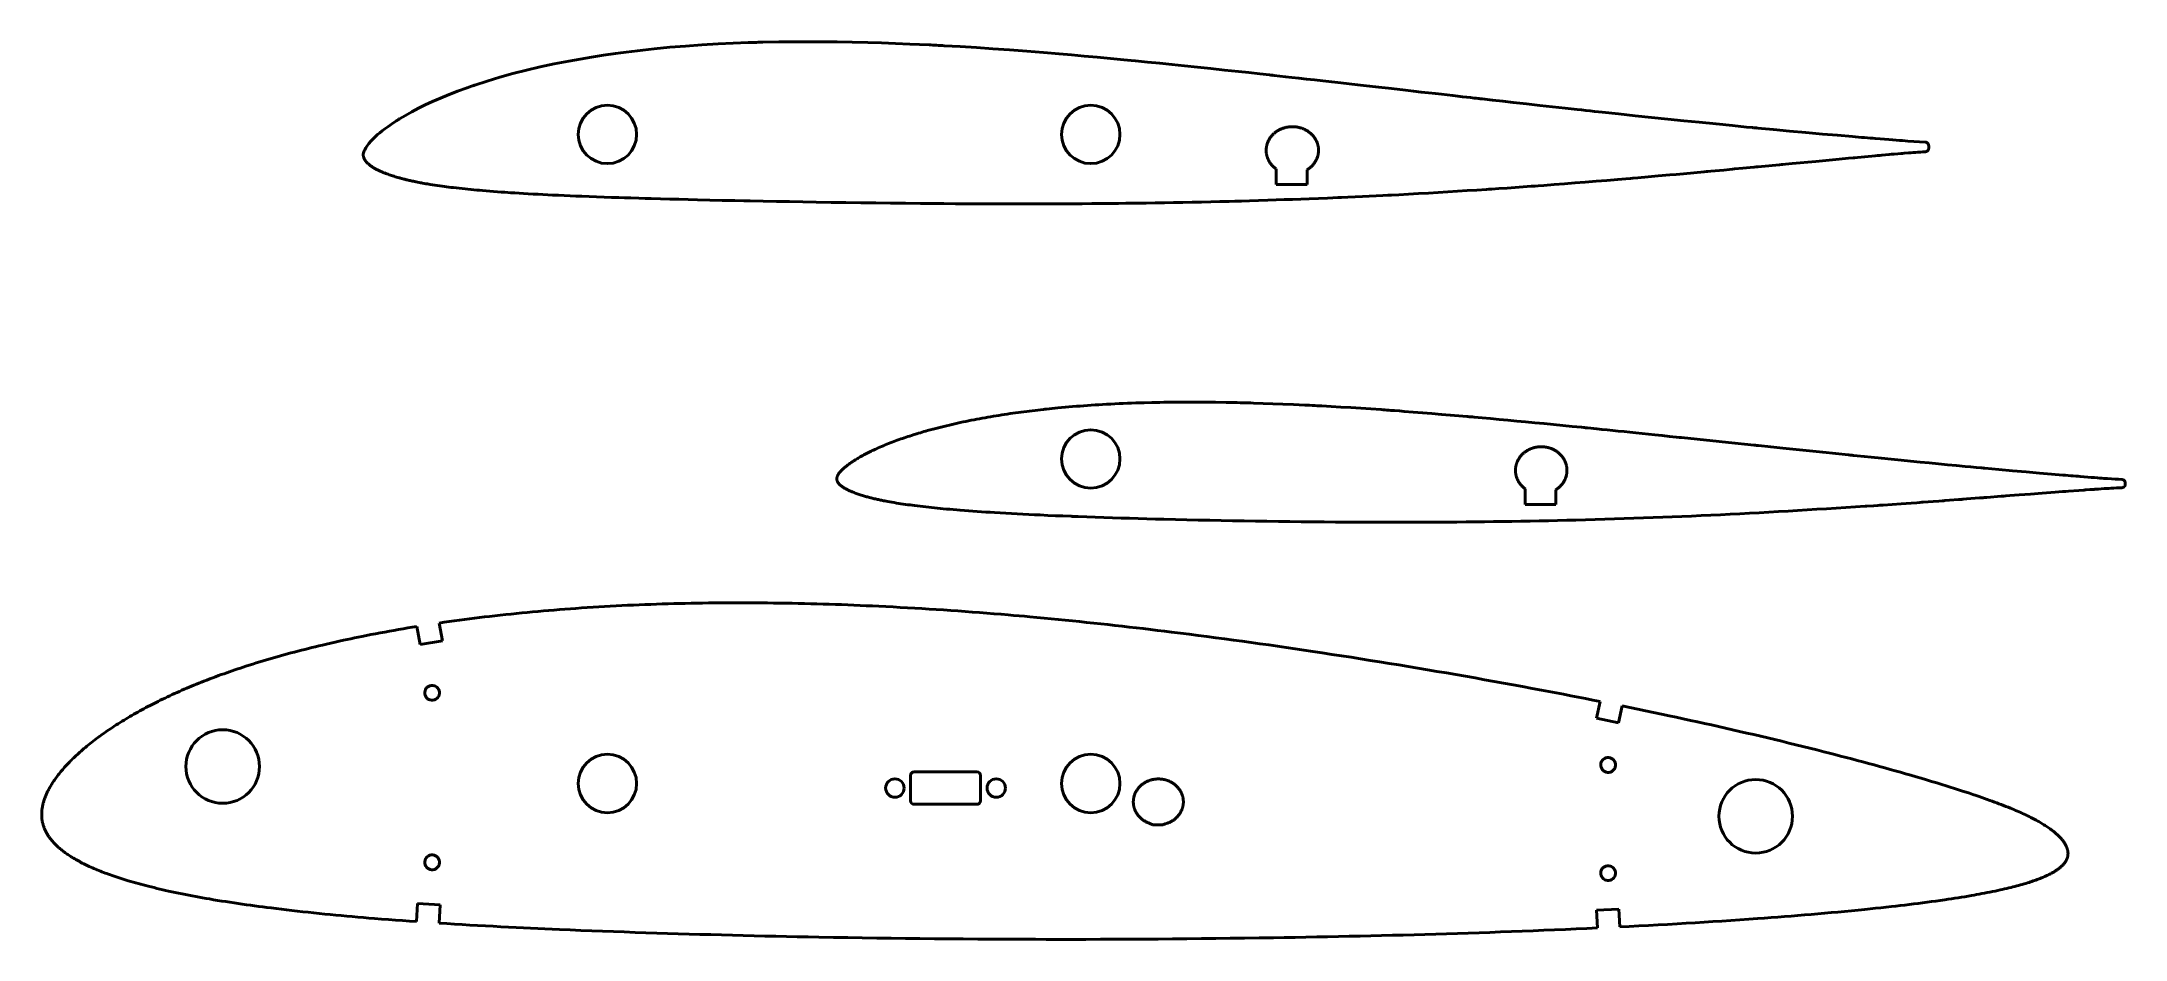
# Model space of a CAD drawing. Header units: millimetres. Extents: x -74 to 504, y 42 to 291.
import ezdxf

# ---------------------------------------------------------------- set-up
doc = ezdxf.new("R2010")
doc.units = ezdxf.units.MM
doc.layers.add('Geometries', color=7, linetype='Continuous')

msp = doc.modelspace()

# ---------------------------------------------------------------- linework, layer by layer
at = {"layer": 'Geometries', "linetype": 'Continuous', "lineweight": 40}
for p, q in [((449.31, 262.14), (449.31, 261.79)), ((449.31, 261.79), (449.31, 261.44)), ((268.38, 251.34), (268.39, 255.7)), ((276.98, 255.42), (276.98, 251.34)), ((276.98, 251.34), (268.38, 251.34)), ((503.83, 168.56), (503.83, 168.42)), ((503.83, 168.42), (503.83, 168.27)), ((337.44, 166.96), (337.43, 162.59)), ((337.43, 162.59), (345.92, 162.59)), ((345.92, 162.59), (345.93, 166.69)), ((431.69, 162.16), (432.14, 162.13)), ((30.21, 128.79), (31.14, 123.79)), ((37.29, 124.79), (36.4, 129.75)), ((31.14, 123.79), (37.29, 124.79)), ((357.23, 103.34), (358.2, 107.99)), ((364.31, 106.76), (363.28, 102.07)), ((363.28, 102.07), (357.23, 103.34)), ((167.06, 80.48), (167.06, 87.48)), ((168.06, 88.48), (185.46, 88.48)), ((186.46, 87.48), (186.46, 80.48)), ((168.06, 79.48), (185.46, 79.48)), ((236.97, 73.76), (234.24, 73.76)), ((30.37, 51.93), (30.04, 46.94)), ((36.63, 51.6), (30.37, 51.93)), ((36.36, 46.52), (36.63, 51.6)), ((363.37, 50.42), (357.24, 50.08)), ((357.24, 50.08), (357.52, 45.18)), ((363.65, 45.48), (363.37, 50.42))]:
    msp.add_line(p, q, dxfattribs=at)
at = {"layer": 'Geometries', "linetype": 'Continuous', "lineweight": 40, "flags": 128}
for points in [[(15.32, 259.52), (15.33, 259.78), (15.4, 260.1), (15.51, 260.46), (15.62, 260.74), (15.72, 260.97), (15.81, 261.17), (15.91, 261.36), (16.03, 261.57), (16.21, 261.85), (16.41, 262.12), (16.65, 262.43), (16.88, 262.72), (16.97, 262.83), (17.05, 262.93), (17.12, 263.01), (17.19, 263.1), (17.25, 263.17), (17.31, 263.24), (17.69, 263.66), (18.15, 264.12), (18.68, 264.63), (19.29, 265.18), (19.93, 265.73), (20.58, 266.25), (21.27, 266.77), (22.37, 267.57), (23.5, 268.34), (24.52, 269.02), (24.64, 269.09), (24.76, 269.17), (24.87, 269.24), (24.99, 269.32), (25.11, 269.39), (25.23, 269.46), (25.35, 269.54), (27.03, 270.54), (28.81, 271.54), (30.68, 272.52), (31.59, 272.97), (32.53, 273.43), (33.49, 273.88), (34.49, 274.34), (35.61, 274.84), (38.47, 276.04), (41.42, 277.2), (44.1, 278.18), (45.3, 278.6), (45.41, 278.64), (45.53, 278.68), (45.65, 278.72), (45.77, 278.76), (45.89, 278.81), (46.01, 278.85), (46.13, 278.89), (46.25, 278.93), (49.68, 280.04), (53.21, 281.1), (56.83, 282.1), (60.55, 283.06), (64.36, 283.96), (68.27, 284.8), (72.28, 285.59), (75.43, 286.16), (78.63, 286.71), (81.89, 287.21), (85.21, 287.69), (86.72, 287.9), (88.24, 288.09), (89.77, 288.28), (91.31, 288.47), (92.87, 288.65), (94.43, 288.82), (96.01, 288.98), (100.31, 289.4), (104.7, 289.76), (109.18, 290.08), (113.74, 290.35), (117.83, 290.54), (121.99, 290.7), (122.45, 290.72), (122.91, 290.73), (123.37, 290.75), (123.84, 290.76), (124.3, 290.78), (124.77, 290.79), (125.38, 290.81), (126.08, 290.82), (130.54, 290.91), (134.46, 290.96), (138.45, 290.97), (142.52, 290.96), (146.67, 290.91), (150.88, 290.84), (155.18, 290.74), (159.01, 290.62), (162.91, 290.48), (166.86, 290.32), (172.17, 290.07), (172.69, 290.05), (173.22, 290.02), (173.75, 289.99), (174.28, 289.97), (174.81, 289.94), (175.34, 289.91), (175.87, 289.88), (176.41, 289.85), (180.81, 289.6), (185.29, 289.32), (189.87, 289.01), (194.53, 288.68), (199.29, 288.32), (203.87, 287.96), (208.22, 287.59), (211.66, 287.3), (215.17, 286.99), (218.76, 286.66), (222.44, 286.32), (223.37, 286.23), (224.31, 286.14), (225.26, 286.05), (226.21, 285.96), (227.16, 285.87), (228.21, 285.77), (229.39, 285.65), (232.7, 285.33), (236.12, 284.98), (239.51, 284.64), (243, 284.28), (246.59, 283.91), (250.28, 283.52), (254.06, 283.11), (257.95, 282.7), (260.88, 282.38), (263.86, 282.05), (266.53, 281.76), (266.96, 281.71), (267.23, 281.68), (267.45, 281.65), (267.67, 281.63), (267.89, 281.61), (269.42, 281.44), (271.03, 281.26), (272.72, 281.07), (274.73, 280.84), (276.85, 280.61), (279.06, 280.36), (281.38, 280.1), (283.8, 279.82), (286.31, 279.54), (288.61, 279.28), (290.99, 279.01), (293.44, 278.73), (294.29, 278.64), (295.14, 278.54), (296, 278.44), (296.87, 278.34), (297.75, 278.24), (298.64, 278.14), (299.53, 278.04), (301.97, 277.76), (304.3, 277.5), (306.52, 277.24), (308.64, 277), (310.65, 276.78), (312.55, 276.56), (314.25, 276.37), (315.85, 276.18), (317.36, 276.01), (318.77, 275.85), (320.09, 275.7), (321.23, 275.57), (322.3, 275.45), (323.27, 275.34), (323.88, 275.28), (324.44, 275.21), (324.56, 275.2), (324.68, 275.18), (324.8, 275.17), (324.92, 275.16), (325.03, 275.14), (325.21, 275.12), (325.52, 275.09), (328.43, 274.76), (331.29, 274.44), (334.09, 274.13), (337.84, 273.71), (341.49, 273.31), (345.04, 272.91), (348.51, 272.53), (351.88, 272.16), (353.09, 272.03), (354.29, 271.9), (355.48, 271.77), (356.65, 271.65), (357.78, 271.52), (358.75, 271.42), (363.32, 270.93), (367.96, 270.44), (372.51, 269.96), (376.99, 269.49), (381.39, 269.04), (385.7, 268.6), (390.36, 268.14), (394.92, 267.69), (398.85, 267.3), (400.55, 267.14), (400.78, 267.12), (401, 267.1), (401.22, 267.08), (401.44, 267.05), (401.66, 267.03), (401.89, 267.01), (406.26, 266.6), (410.71, 266.19), (415.25, 265.77), (419.87, 265.36), (424, 265), (428.19, 264.65), (429.02, 264.57), (429.85, 264.5), (430.69, 264.43), (431.53, 264.36), (432.37, 264.29), (433.11, 264.23), (433.81, 264.17), (434.5, 264.12), (435.83, 264.01), (437.08, 263.9), (438.25, 263.81), (439.34, 263.72), (440.34, 263.65), (441.25, 263.58), (442.07, 263.52), (442.82, 263.46), (443.53, 263.41), (445.19, 263.3), (446.79, 263.21), (448.33, 263.13)], [(268.39, 255.7), (268.27, 255.78), (268.15, 255.87), (268.03, 255.97), (267.92, 256.06), (267.8, 256.16), (267.69, 256.26), (267.58, 256.36), (267.48, 256.47), (267.37, 256.58), (267.27, 256.69), (267.16, 256.81), (267.06, 256.93), (266.99, 257.02), (266.91, 257.12), (266.84, 257.22), (266.77, 257.32), (266.7, 257.42), (266.63, 257.52), (266.56, 257.62), (266.5, 257.73), (266.44, 257.83), (266.38, 257.94), (266.32, 258.05), (266.27, 258.16), (266.21, 258.27), (266.16, 258.39), (266.11, 258.51), (266.06, 258.63), (266.01, 258.75), (265.97, 258.87), (265.93, 258.98), (265.89, 259.09), (265.86, 259.2), (265.83, 259.32), (265.8, 259.43), (265.78, 259.54), (265.75, 259.66), (265.73, 259.77), (265.71, 259.89), (265.69, 260), (265.68, 260.12), (265.66, 260.23), (265.65, 260.36), (265.64, 260.48), (265.64, 260.6), (265.63, 260.73), (265.63, 260.85), (265.64, 260.97), (265.64, 261.14), (265.65, 261.3), (265.67, 261.47), (265.69, 261.63), (265.71, 261.79), (265.74, 261.96), (265.78, 262.12), (265.81, 262.28), (265.85, 262.41), (265.89, 262.55), (265.93, 262.68), (265.97, 262.81), (266.02, 262.94), (266.08, 263.09), (266.15, 263.25), (266.21, 263.4), (266.29, 263.55), (266.36, 263.69), (266.44, 263.84), (266.53, 263.98), (266.62, 264.12), (266.69, 264.24), (266.77, 264.35), (266.85, 264.46), (266.94, 264.57), (267.02, 264.68), (267.11, 264.79), (267.2, 264.9), (267.3, 265), (267.39, 265.1), (267.49, 265.2), (267.61, 265.33), (267.74, 265.45), (267.87, 265.56), (268.01, 265.68), (268.12, 265.77), (268.24, 265.86), (268.36, 265.95), (268.48, 266.03), (268.6, 266.11), (268.73, 266.2), (268.87, 266.28), (269, 266.36), (269.14, 266.44), (269.28, 266.52), (269.43, 266.59), (269.57, 266.66), (269.72, 266.72), (269.87, 266.79), (270.02, 266.85), (270.17, 266.91), (270.33, 266.96), (270.48, 267.01), (270.64, 267.06), (270.8, 267.11), (270.96, 267.15), (271.12, 267.19), (271.28, 267.22), (271.44, 267.25), (271.6, 267.28), (271.74, 267.3), (271.88, 267.32), (272.02, 267.34), (272.17, 267.35), (272.31, 267.37), (272.45, 267.37), (272.6, 267.38), (272.74, 267.39), (272.89, 267.39), (273.04, 267.39), (273.18, 267.38), (273.33, 267.38), (273.47, 267.37), (273.62, 267.36), (273.76, 267.34), (273.91, 267.32), (274.05, 267.31), (274.2, 267.28), (274.35, 267.26), (274.5, 267.23), (274.65, 267.2), (274.8, 267.16), (274.95, 267.12), (275.1, 267.08), (275.25, 267.04), (275.41, 266.99), (275.57, 266.93), (275.73, 266.87), (275.88, 266.81), (276.03, 266.75), (276.18, 266.68), (276.33, 266.61), (276.48, 266.54), (276.63, 266.46), (276.77, 266.38), (276.92, 266.3), (277.07, 266.21), (277.22, 266.11), (277.37, 266.01), (277.51, 265.9), (277.64, 265.81), (277.76, 265.71), (277.88, 265.61), (278, 265.51), (278.11, 265.4), (278.23, 265.3), (278.34, 265.19), (278.44, 265.07), (278.55, 264.96), (278.65, 264.84), (278.75, 264.72), (278.85, 264.6), (278.95, 264.47), (279.05, 264.33), (279.15, 264.19), (279.24, 264.04), (279.3, 263.94), (279.36, 263.83), (279.42, 263.72), (279.48, 263.61), (279.54, 263.5), (279.59, 263.39), (279.64, 263.28), (279.69, 263.16), (279.74, 263.05), (279.79, 262.93), (279.83, 262.81), (279.87, 262.69), (279.91, 262.57), (279.94, 262.44), (279.98, 262.31), (280.01, 262.19), (280.04, 262.06), (280.06, 261.93), (280.09, 261.79), (280.11, 261.66), (280.12, 261.52), (280.14, 261.39), (280.15, 261.25), (280.16, 261.12), (280.16, 260.98), (280.16, 260.85), (280.16, 260.71), (280.16, 260.57), (280.15, 260.45), (280.14, 260.34), (280.13, 260.22), (280.12, 260.1), (280.1, 259.98), (280.08, 259.86), (280.05, 259.7), (280.02, 259.54), (279.98, 259.38), (279.94, 259.22), (279.89, 259.07), (279.84, 258.91), (279.78, 258.76), (279.72, 258.6), (279.67, 258.48), (279.62, 258.35), (279.56, 258.23), (279.5, 258.1), (279.43, 257.98), (279.35, 257.83), (279.26, 257.69), (279.17, 257.55), (279.08, 257.4), (278.98, 257.27), (278.88, 257.13), (278.78, 257), (278.67, 256.87), (278.58, 256.76), (278.49, 256.66), (278.39, 256.55), (278.29, 256.45), (278.19, 256.35), (278.08, 256.25), (277.97, 256.15), (277.85, 256.05), (277.73, 255.95), (277.61, 255.86), (277.49, 255.77), (277.37, 255.68), (277.24, 255.59), (277.11, 255.51), (276.98, 255.42)], [(448.35, 260.44), (447.68, 260.41), (447.02, 260.37), (446.35, 260.32), (445.68, 260.28), (445.02, 260.23), (444.35, 260.18), (443.69, 260.13), (442.54, 260.03), (442.01, 259.99), (441.57, 259.95), (440.78, 259.88), (439.77, 259.79), (439.32, 259.76), (439.04, 259.73), (438.33, 259.67), (437.31, 259.57), (436.28, 259.48), (435.78, 259.44), (435.14, 259.38), (434.44, 259.31), (431.61, 259.05), (429.59, 258.86), (428.8, 258.79), (428.45, 258.76), (427.04, 258.63), (424.51, 258.39), (417.99, 257.78), (411.46, 257.17), (409.66, 257), (408.87, 256.92), (408.52, 256.89), (408, 256.84), (402.95, 256.36), (402.06, 256.28), (401.53, 256.23), (400.91, 256.17), (399.79, 256.06), (397.81, 255.88), (395.52, 255.66), (394.95, 255.61), (394.13, 255.53), (392.54, 255.38), (388.94, 255.05), (388.07, 254.97), (387.72, 254.93), (387.1, 254.88), (384.23, 254.61), (381.36, 254.35), (379.31, 254.17), (377.53, 254.01), (374.36, 253.73), (371.53, 253.48), (368.7, 253.23), (367.3, 253.11), (366.61, 253.05), (365.36, 252.95), (363.13, 252.76), (360.12, 252.5), (357.11, 252.26), (354.1, 252.01), (351.23, 251.78), (348.35, 251.56), (345.48, 251.34), (342.6, 251.12), (341.02, 251), (340.19, 250.94), (339.09, 250.86), (336.87, 250.7), (334.64, 250.54), (332.41, 250.38), (330.18, 250.23), (328.22, 250.1), (327.36, 250.04), (326.75, 250), (324.06, 249.82), (321.37, 249.65), (318.68, 249.48), (315.98, 249.31), (313.29, 249.15), (310.6, 248.99), (307.86, 248.84), (305.13, 248.69), (302.39, 248.54), (300.37, 248.44), (299.41, 248.39), (298.02, 248.32), (296.12, 248.22), (294.23, 248.13), (292.34, 248.04), (290.31, 247.95), (288.29, 247.85), (286.51, 247.78), (285.5, 247.73), (284.08, 247.67), (282.66, 247.61), (280.13, 247.51), (277.59, 247.41), (275.29, 247.32), (272.98, 247.24), (270.67, 247.16), (268.37, 247.08), (266.06, 247), (263.53, 246.92), (260.99, 246.85), (258.76, 246.78), (257.83, 246.76), (256.97, 246.73), (255.42, 246.69), (252.84, 246.62), (250.26, 246.56), (247.67, 246.5), (245.09, 246.45), (242.51, 246.39), (239.97, 246.35), (237.43, 246.3), (234.89, 246.26), (232.36, 246.22), (230.92, 246.2), (230.22, 246.19), (228.97, 246.17), (226.73, 246.14), (224.74, 246.12), (222.75, 246.1), (220.05, 246.07), (217.35, 246.05), (214.65, 246.03), (211.96, 246.02), (209.26, 246), (206.56, 245.99), (203.62, 245.98), (200.67, 245.98), (197.73, 245.98), (194.79, 245.98), (191.85, 245.99), (188.9, 245.99), (185.96, 246), (182.72, 246.02), (179.48, 246.04), (176.25, 246.06), (173.01, 246.08), (169.77, 246.11), (165.64, 246.15), (161.52, 246.2), (157.39, 246.24), (153.26, 246.3), (149.13, 246.35), (145, 246.41), (140.87, 246.48), (137.2, 246.54), (133.53, 246.6), (129.86, 246.66), (126.19, 246.73), (122.57, 246.8), (121.81, 246.82), (121.46, 246.83), (120.84, 246.84), (118.3, 246.89), (114.87, 246.96), (111.44, 247.04), (108, 247.12), (105.43, 247.18), (102.85, 247.25), (100.28, 247.31), (97.7, 247.38), (95.17, 247.45), (94.82, 247.46), (94.46, 247.47), (93.48, 247.5), (91.72, 247.55), (89.49, 247.62), (88.51, 247.65), (88.08, 247.66), (87.77, 247.67), (86.2, 247.72), (84.14, 247.79), (82.08, 247.86), (80.02, 247.94), (77.96, 248.01), (75.9, 248.09), (74.29, 248.16), (72.67, 248.22), (71.05, 248.29), (69.44, 248.37), (67.82, 248.44), (66.47, 248.51), (65.12, 248.57), (63.78, 248.64), (62.43, 248.72), (61.08, 248.79), (59.73, 248.87), (58.55, 248.94), (57.36, 249.02), (56.18, 249.09), (55.4, 249.15), (54.62, 249.2), (53.93, 249.25), (53.76, 249.26), (53.65, 249.27), (53.53, 249.28), (52.5, 249.35), (51.47, 249.43), (50.44, 249.51), (49.42, 249.59), (48.39, 249.68), (47.58, 249.75), (46.78, 249.82), (45.97, 249.9), (45.17, 249.98), (44.36, 250.06), (43.56, 250.14), (42.75, 250.22), (41.95, 250.31), (41.14, 250.4), (40.34, 250.5), (39.71, 250.57), (39.07, 250.65), (38.44, 250.73), (37.81, 250.81), (37.18, 250.9), (36.51, 250.99), (35.85, 251.09), (35.18, 251.19), (34.51, 251.29), (33.84, 251.4), (33.18, 251.5), (32.69, 251.59), (32.19, 251.67), (31.76, 251.75), (31.66, 251.77), (31.59, 251.78), (31.51, 251.8), (31.17, 251.86), (30.83, 251.93), (30.39, 252.01), (29.95, 252.1), (29.84, 252.12), (29.74, 252.15), (29.55, 252.18), (29.21, 252.25), (28.91, 252.32), (28.61, 252.38), (28.37, 252.44), (28.26, 252.46), (28.25, 252.46), (28.25, 252.46), (28.24, 252.47), (28.23, 252.47), (28.23, 252.47), (28.22, 252.47), (28.22, 252.47), (28.05, 252.51), (27.75, 252.58), (27.48, 252.64), (27.21, 252.7), (26.83, 252.8), (26.67, 252.84), (26.59, 252.86), (26.59, 252.86), (26.58, 252.86), (26.58, 252.86), (26.57, 252.86), (26.57, 252.87), (26.57, 252.87), (26.56, 252.87), (26.3, 252.94), (26.06, 253), (25.82, 253.06), (25.78, 253.08), (25.77, 253.08), (25.75, 253.08), (25.73, 253.09), (25.71, 253.09), (25.58, 253.13), (25.35, 253.2), (24.93, 253.31), (24.56, 253.42), (24.19, 253.53), (23.86, 253.63), (23.52, 253.74), (23.19, 253.85), (22.85, 253.96), (22.52, 254.07), (22.2, 254.19), (21.88, 254.31), (21.55, 254.43), (21.23, 254.55), (21, 254.64), (20.77, 254.73), (20.54, 254.83), (20.31, 254.92), (20.19, 254.97), (20.13, 255), (20.12, 255), (20.11, 255.01), (20.1, 255.01), (20.1, 255.01), (20.01, 255.05), (19.86, 255.12), (19.65, 255.22), (19.44, 255.32), (19.24, 255.43), (19.04, 255.54), (18.83, 255.65), (18.63, 255.76), (18.58, 255.78), (18.58, 255.79), (18.57, 255.79), (18.55, 255.8), (18.54, 255.81), (18.53, 255.81), (18.52, 255.82), (18.39, 255.9), (18.27, 255.96), (18.15, 256.03), (18.04, 256.1), (17.93, 256.17), (17.87, 256.21), (17.86, 256.21), (17.85, 256.22), (17.84, 256.23), (17.84, 256.23), (17.83, 256.23), (17.79, 256.26), (17.66, 256.34), (17.54, 256.43), (17.41, 256.53), (17.28, 256.62), (17.16, 256.72), (17.15, 256.73), (17.14, 256.73), (17.14, 256.74), (17.13, 256.74), (17.12, 256.75), (17.12, 256.76), (17.11, 256.76), (17.03, 256.83), (16.84, 256.99), (16.84, 257), (16.83, 257), (16.82, 257.01), (16.81, 257.02), (16.8, 257.03), (16.79, 257.04), (16.78, 257.05), (16.77, 257.06), (16.69, 257.12), (16.57, 257.23), (16.47, 257.32), (16.38, 257.41), (16.29, 257.49), (16.21, 257.58), (16.2, 257.6), (16.19, 257.61), (16.18, 257.61), (16.18, 257.62), (16.17, 257.63), (16.16, 257.63), (16.16, 257.64), (16.13, 257.68), (16.07, 257.74), (16.02, 257.81), (15.96, 257.87), (15.91, 257.94), (15.86, 258.01), (15.82, 258.09), (15.77, 258.16), (15.73, 258.23), (15.69, 258.31), (15.65, 258.39), (15.6, 258.5), (15.55, 258.6), (15.51, 258.71), (15.47, 258.8), (15.44, 258.88), (15.42, 258.96), (15.39, 259.05), (15.38, 259.09), (15.38, 259.1), (15.37, 259.11), (15.37, 259.13), (15.37, 259.14), (15.36, 259.16), (15.35, 259.22), (15.34, 259.29), (15.33, 259.37), (15.32, 259.44), (15.32, 259.52)], [(449.31, 262.14), (449.3, 262.21), (449.3, 262.29), (449.28, 262.37), (449.26, 262.44), (449.23, 262.51), (449.2, 262.58), (449.16, 262.65), (449.12, 262.71), (449.07, 262.77), (449.02, 262.83), (448.96, 262.88), (448.9, 262.93), (448.84, 262.97), (448.77, 263.01), (448.7, 263.05), (448.63, 263.07), (448.56, 263.1), (448.48, 263.12), (448.41, 263.13), (448.33, 263.13)], [(448.35, 260.44), (448.42, 260.45), (448.5, 260.46), (448.57, 260.48), (448.65, 260.5), (448.72, 260.53), (448.79, 260.57), (448.85, 260.61), (448.92, 260.65), (448.97, 260.7), (449.03, 260.75), (449.08, 260.81), (449.13, 260.87), (449.17, 260.93), (449.21, 261), (449.24, 261.07), (449.27, 261.14), (449.29, 261.22), (449.3, 261.29), (449.31, 261.37), (449.31, 261.44)], [(231.78, 190.84), (230.63, 190.81), (229.47, 190.77), (228.32, 190.73), (227.17, 190.69), (226.02, 190.64), (224.87, 190.59), (223.71, 190.53), (222.56, 190.48), (221.41, 190.41), (220.26, 190.35), (219.23, 190.29), (218.19, 190.22), (217.16, 190.15), (216.12, 190.08), (215.09, 190.01), (214.05, 189.93), (213.02, 189.85), (211.98, 189.77), (210.95, 189.68), (209.92, 189.59), (208.88, 189.5), (207.85, 189.4), (207.08, 189.32), (206.3, 189.25), (205.53, 189.17), (204.75, 189.08), (204.56, 189.06), (204.46, 189.05), (204.42, 189.05), (204.4, 189.05), (204.4, 189.05), (204.4, 189.05), (204.4, 189.05), (204.4, 189.05), (204.39, 189.05), (204.37, 189.04), (204.27, 189.03), (203.88, 188.99), (203.11, 188.9), (202.34, 188.81), (201.57, 188.72), (200.79, 188.63), (200.02, 188.54), (199.25, 188.44), (198.48, 188.34), (197.71, 188.24), (196.94, 188.13), (196.17, 188.03), (195.4, 187.92), (194.63, 187.81), (193.86, 187.69), (193.09, 187.58), (192.32, 187.46), (191.55, 187.34), (190.78, 187.21), (190.01, 187.08), (189.25, 186.95), (188.48, 186.82), (187.72, 186.69), (186.95, 186.55), (186.18, 186.41), (185.42, 186.26), (184.66, 186.12), (183.89, 185.97), (183.13, 185.81), (182.37, 185.66), (181.61, 185.5), (180.85, 185.33), (180.09, 185.17), (179.33, 185), (178.57, 184.83), (177.81, 184.65), (177.05, 184.47), (176.3, 184.29), (175.54, 184.1), (174.79, 183.91), (174.03, 183.71), (173.28, 183.52), (172.53, 183.31), (171.78, 183.11), (171.28, 182.97), (170.78, 182.82), (170.28, 182.68), (169.79, 182.53), (169.29, 182.39), (168.79, 182.24), (168.05, 182.01), (167.31, 181.77), (166.81, 181.61), (166.32, 181.45), (165.83, 181.29), (165.34, 181.13), (164.85, 180.96), (164.36, 180.79), (163.87, 180.61), (163.38, 180.44), (162.89, 180.26), (162.41, 180.08), (161.92, 179.9), (161.44, 179.71), (160.96, 179.52), (160.47, 179.33), (159.99, 179.13), (159.51, 178.93), (159.04, 178.73), (158.56, 178.53), (158.09, 178.32), (157.61, 178.1), (157.14, 177.89), (156.79, 177.73), (156.44, 177.56), (156.09, 177.39), (155.74, 177.22), (155.39, 177.04), (155.22, 176.95), (155.13, 176.91), (155.09, 176.89), (155.06, 176.88), (155.05, 176.87), (155.05, 176.87), (155.05, 176.87), (155.05, 176.87), (155.04, 176.87), (155.04, 176.87), (155.04, 176.87), (155.04, 176.86), (155.03, 176.86), (154.99, 176.84), (154.81, 176.75), (154.47, 176.57), (154.13, 176.38), (153.78, 176.2), (153.44, 176.01), (153.11, 175.82), (152.77, 175.63), (152.55, 175.49), (152.32, 175.36), (152.1, 175.22), (151.77, 175.02), (151.44, 174.81), (151.22, 174.67), (151, 174.52), (150.78, 174.38), (150.56, 174.23), (150.34, 174.08), (150.13, 173.92), (149.91, 173.77), (149.7, 173.61), (149.49, 173.45), (149.28, 173.28), (149.11, 173.15), (148.94, 173.01), (148.77, 172.87), (148.64, 172.76), (148.52, 172.65), (148.39, 172.54), (148.27, 172.43), (148.15, 172.32), (148.04, 172.2), (148.01, 172.17), (148, 172.15), (147.99, 172.15), (147.99, 172.14), (147.98, 172.14), (147.95, 172.11), (147.84, 171.99), (147.72, 171.87), (147.61, 171.75), (147.53, 171.67), (147.46, 171.59), (147.39, 171.5), (147.33, 171.43), (147.27, 171.36), (147.21, 171.29), (147.16, 171.21), (147.11, 171.13), (147.06, 171.05), (147.01, 170.97), (146.96, 170.89), (146.92, 170.8), (146.88, 170.72), (146.84, 170.63), (146.8, 170.54), (146.77, 170.46), (146.74, 170.39), (146.71, 170.31), (146.68, 170.23), (146.66, 170.15), (146.64, 170.07), (146.64, 170.07), (146.64, 170.07), (146.64, 170.07), (146.64, 170.07), (146.64, 170.07), (146.64, 170.06), (146.63, 170.05), (146.62, 170.01), (146.61, 169.93), (146.61, 169.89), (146.6, 169.85), (146.6, 169.79), (146.6, 169.72)], [(231.78, 190.84), (233.97, 190.9), (236.19, 190.94), (237.29, 190.96), (237.41, 190.96), (237.6, 190.97), (237.8, 190.97), (238, 190.97), (238.19, 190.97), (238.39, 190.98), (238.59, 190.98), (241.1, 191.01), (243.67, 191.02), (246.27, 191.02), (248.9, 191), (251.57, 190.98), (254.59, 190.93), (257.64, 190.87), (258.45, 190.85), (259.19, 190.83), (259.91, 190.81), (260.65, 190.79), (261.38, 190.77), (262.12, 190.75), (264.79, 190.67), (267.5, 190.57), (270.26, 190.46), (273.26, 190.33), (276.32, 190.19), (277.01, 190.16), (277.7, 190.12), (278.4, 190.09), (279.1, 190.05), (279.79, 190.01), (280.42, 189.98), (281.05, 189.95), (283.7, 189.8), (286.38, 189.64), (289.11, 189.48), (291.87, 189.3), (294.67, 189.11), (297.5, 188.92), (298.04, 188.88), (298.58, 188.84), (299.13, 188.8), (299.67, 188.76), (300.21, 188.72), (300.76, 188.68), (301.24, 188.65), (302.57, 188.55), (303.91, 188.45), (306.43, 188.25), (308.99, 188.05), (311.61, 187.84), (314.27, 187.62), (316.66, 187.42), (319.08, 187.21), (321.25, 187.03), (321.59, 187), (321.96, 186.96), (322.39, 186.93), (322.82, 186.89), (323.26, 186.85), (325.52, 186.65), (327.84, 186.44), (330.21, 186.22), (332.63, 186), (335.1, 185.77), (337.57, 185.53), (340.1, 185.29), (342.68, 185.04), (345.3, 184.79), (347.85, 184.54), (350.43, 184.28), (353.06, 184.02), (353.68, 183.96), (353.76, 183.95), (353.84, 183.94), (353.92, 183.93), (354, 183.93), (354.09, 183.92), (354.16, 183.91), (354.68, 183.86), (355.61, 183.77), (356.45, 183.68), (357.31, 183.59), (358.74, 183.45), (360.21, 183.3), (361.72, 183.15), (363.27, 182.99), (364.86, 182.83), (366.49, 182.66), (368.16, 182.49), (369.87, 182.31), (371.62, 182.13), (373.41, 181.94), (375.42, 181.74), (377.49, 181.52), (379.34, 181.33), (380.17, 181.24), (380.26, 181.23), (380.36, 181.22), (380.45, 181.21), (380.55, 181.2), (380.64, 181.19), (380.73, 181.18), (380.83, 181.17), (395.59, 179.63), (399.22, 179.25), (400.82, 179.08), (401.08, 179.06), (401.33, 179.03), (401.58, 179.01), (401.83, 178.98), (402.16, 178.94), (405.53, 178.59), (408.86, 178.25), (412.6, 177.86), (416.29, 177.48), (419.94, 177.1), (423.54, 176.73), (427.03, 176.38), (427.25, 176.35), (427.47, 176.33), (427.69, 176.31), (427.91, 176.29), (428.12, 176.27), (428.34, 176.24), (428.55, 176.22), (429.52, 176.12), (431.47, 175.93), (433.4, 175.73), (436.2, 175.45), (438.95, 175.18), (441.66, 174.91), (444.31, 174.64), (446.92, 174.39), (449.48, 174.14), (451.99, 173.9), (454.51, 173.66), (456.98, 173.42), (459.4, 173.19), (460.97, 173.04), (462.52, 172.9), (463.86, 172.77), (464.04, 172.76), (464.21, 172.74), (464.38, 172.73), (464.56, 172.71), (464.73, 172.69), (464.9, 172.68), (468.76, 172.33), (472.57, 171.98), (476.35, 171.65), (480.08, 171.32), (483.32, 171.05), (486.54, 170.77), (487.25, 170.72), (487.97, 170.66), (488.68, 170.6), (489.4, 170.54), (490.1, 170.48), (490.73, 170.43), (491.35, 170.38), (492.41, 170.29), (493.42, 170.21), (494.37, 170.14), (495.27, 170.07), (496.11, 170), (496.74, 169.96), (497.33, 169.91), (497.89, 169.87), (498.42, 169.84), (498.91, 169.8), (499.96, 169.73), (500.97, 169.67), (501.94, 169.61), (502.86, 169.56)], [(337.44, 166.96), (337.31, 167.06), (337.18, 167.16), (337.06, 167.26), (336.94, 167.37), (336.82, 167.47), (336.7, 167.59), (336.59, 167.7), (336.47, 167.82), (336.36, 167.94), (336.25, 168.06), (336.14, 168.19), (336.04, 168.33), (335.96, 168.44), (335.87, 168.56), (335.79, 168.68), (335.71, 168.8), (335.63, 168.92), (335.57, 169.03), (335.51, 169.13), (335.46, 169.24), (335.4, 169.35), (335.35, 169.46), (335.3, 169.57), (335.25, 169.68), (335.2, 169.8), (335.15, 169.92), (335.11, 170.04), (335.07, 170.16), (335.03, 170.28), (334.99, 170.41), (334.95, 170.55), (334.92, 170.68), (334.88, 170.82), (334.86, 170.96), (334.84, 171.07), (334.82, 171.19), (334.8, 171.3), (334.79, 171.42), (334.78, 171.54), (334.77, 171.65), (334.76, 171.77), (334.75, 171.9), (334.75, 172.02), (334.75, 172.14), (334.75, 172.27), (334.76, 172.39), (334.77, 172.52), (334.78, 172.66), (334.79, 172.79), (334.81, 172.92), (334.83, 173.05), (334.85, 173.19), (334.88, 173.32), (334.91, 173.45), (334.94, 173.58), (334.97, 173.71), (335.01, 173.84), (335.06, 173.98), (335.1, 174.11), (335.15, 174.24), (335.2, 174.37), (335.27, 174.53), (335.34, 174.68), (335.41, 174.83), (335.49, 174.98), (335.57, 175.13), (335.66, 175.27), (335.75, 175.42), (335.84, 175.56), (335.92, 175.67), (336, 175.79), (336.09, 175.9), (336.18, 176.01), (336.27, 176.12), (336.36, 176.22), (336.46, 176.33), (336.55, 176.43), (336.65, 176.53), (336.75, 176.63), (336.88, 176.75), (337.02, 176.87), (337.15, 176.99), (337.29, 177.1), (337.41, 177.19), (337.53, 177.27), (337.65, 177.36), (337.78, 177.44), (337.9, 177.52), (338.03, 177.6), (338.16, 177.67), (338.3, 177.74), (338.43, 177.82), (338.57, 177.88), (338.71, 177.95), (338.85, 178.01), (338.99, 178.07), (339.13, 178.13), (339.27, 178.18), (339.4, 178.23), (339.53, 178.27), (339.66, 178.31), (339.8, 178.35), (339.93, 178.38), (340.06, 178.42), (340.2, 178.45), (340.33, 178.48), (340.46, 178.51), (340.6, 178.53), (340.74, 178.55), (340.87, 178.57), (341.02, 178.59), (341.16, 178.6), (341.3, 178.62), (341.45, 178.63), (341.59, 178.63), (341.73, 178.64), (341.88, 178.64), (342.02, 178.64), (342.16, 178.63), (342.3, 178.63), (342.44, 178.62), (342.59, 178.61), (342.73, 178.59), (342.87, 178.58), (343.01, 178.56), (343.15, 178.54), (343.29, 178.51), (343.43, 178.49), (343.57, 178.46), (343.72, 178.42), (343.86, 178.39), (344.01, 178.35), (344.15, 178.3), (344.29, 178.26), (344.43, 178.21), (344.56, 178.17), (344.69, 178.12), (344.82, 178.06), (344.96, 178.01), (345.09, 177.95), (345.21, 177.89), (345.34, 177.83), (345.47, 177.76), (345.59, 177.69), (345.72, 177.62), (345.84, 177.55), (345.97, 177.47), (346.09, 177.39), (346.22, 177.3), (346.34, 177.22), (346.46, 177.13), (346.58, 177.03), (346.68, 176.95), (346.78, 176.86), (346.89, 176.77), (346.98, 176.68), (347.08, 176.59), (347.18, 176.5), (347.27, 176.4), (347.36, 176.3), (347.45, 176.2), (347.54, 176.1), (347.63, 176), (347.71, 175.89), (347.8, 175.78), (347.88, 175.66), (347.96, 175.54), (348.04, 175.42), (348.12, 175.3), (348.19, 175.18), (348.25, 175.07), (348.31, 174.97), (348.36, 174.86), (348.42, 174.75), (348.47, 174.64), (348.52, 174.52), (348.57, 174.41), (348.62, 174.3), (348.66, 174.18), (348.7, 174.07), (348.74, 173.95), (348.77, 173.83), (348.81, 173.71), (348.84, 173.58), (348.87, 173.45), (348.9, 173.33), (348.93, 173.2), (348.95, 173.07), (348.97, 172.93), (348.99, 172.8), (349, 172.66), (349.01, 172.53), (349.02, 172.39), (349.03, 172.25), (349.03, 172.12), (349.03, 171.98), (349.02, 171.84), (349.02, 171.71), (349.01, 171.59), (349, 171.47), (348.98, 171.35), (348.97, 171.23), (348.95, 171.11), (348.93, 170.99), (348.89, 170.83), (348.86, 170.66), (348.82, 170.5), (348.77, 170.34), (348.72, 170.18), (348.66, 170.03), (348.61, 169.87), (348.54, 169.72), (348.49, 169.59), (348.43, 169.46), (348.37, 169.34), (348.3, 169.21), (348.23, 169.09), (348.15, 168.94), (348.06, 168.8), (347.97, 168.65), (347.87, 168.51), (347.77, 168.37), (347.66, 168.24), (347.55, 168.11), (347.44, 167.98), (347.35, 167.87), (347.25, 167.76), (347.15, 167.66), (347.05, 167.56), (346.94, 167.46), (346.82, 167.36), (346.7, 167.25), (346.58, 167.15), (346.45, 167.05), (346.32, 166.96), (346.19, 166.87), (346.06, 166.78), (345.93, 166.69)], [(146.6, 169.72), (146.6, 169.67), (146.6, 169.62), (146.61, 169.57), (146.62, 169.5), (146.64, 169.43), (146.64, 169.39), (146.65, 169.38), (146.65, 169.38), (146.65, 169.38), (146.65, 169.38), (146.65, 169.38), (146.65, 169.38), (146.65, 169.37), (146.66, 169.33), (146.68, 169.26), (146.7, 169.19), (146.74, 169.1), (146.78, 169), (146.82, 168.91), (146.87, 168.82), (146.91, 168.73), (146.96, 168.65), (147, 168.59), (147.03, 168.54), (147.07, 168.49), (147.13, 168.42), (147.19, 168.35), (147.26, 168.28), (147.33, 168.21), (147.4, 168.15), (147.47, 168.08), (147.57, 168), (147.68, 167.91), (147.78, 167.83), (147.89, 167.74), (148, 167.66), (148.09, 167.59), (148.18, 167.52), (148.27, 167.46), (148.37, 167.4), (148.46, 167.33), (148.56, 167.27), (148.71, 167.19), (148.85, 167.1), (149, 167.02), (149.15, 166.94), (149.31, 166.86), (149.47, 166.78), (149.63, 166.7), (149.79, 166.62), (149.97, 166.53), (150.15, 166.44), (150.33, 166.36), (150.51, 166.28), (150.69, 166.2), (150.88, 166.13), (151.15, 166.02), (151.43, 165.91), (151.71, 165.8), (151.99, 165.7), (152.27, 165.6), (152.55, 165.5), (152.83, 165.4), (153.11, 165.31), (153.4, 165.22), (153.69, 165.13), (153.99, 165.04), (154.28, 164.95), (154.56, 164.87), (154.85, 164.79), (155.14, 164.71), (155.42, 164.63), (155.71, 164.55), (156, 164.48), (156.03, 164.47), (156.04, 164.47), (156.04, 164.47), (156.04, 164.47), (156.04, 164.47), (156.06, 164.46), (156.13, 164.44), (156.42, 164.37), (156.71, 164.3), (157, 164.23), (157.29, 164.17), (157.58, 164.1), (157.87, 164.03), (158.16, 163.97), (158.74, 163.85), (158.78, 163.84), (158.78, 163.84), (158.78, 163.84), (158.78, 163.84), (158.78, 163.84), (158.78, 163.84), (158.79, 163.84), (158.83, 163.83), (158.97, 163.8), (159.26, 163.74), (159.55, 163.68), (159.94, 163.6), (160.33, 163.52), (160.72, 163.45), (161.31, 163.35), (161.89, 163.24), (162.52, 163.14), (163.14, 163.03), (163.77, 162.93), (164.4, 162.83), (165.03, 162.74), (165.65, 162.65), (166.28, 162.56), (166.91, 162.48), (167.54, 162.39), (168.17, 162.31), (168.96, 162.21), (169.75, 162.12), (170.54, 162.02), (171.32, 161.93), (172.11, 161.85), (172.9, 161.76), (173.69, 161.68), (174.48, 161.6), (175.27, 161.53), (176.06, 161.45), (177.01, 161.36), (177.95, 161.28), (178.9, 161.2), (179.85, 161.12), (180.8, 161.04), (181.99, 160.95), (183.17, 160.86), (184.36, 160.77), (185.54, 160.69), (186.73, 160.61), (187.92, 160.53), (189.11, 160.45), (190.3, 160.38), (191.89, 160.28), (193.47, 160.19), (195.05, 160.1), (196.64, 160.02), (198.22, 159.94), (199.81, 159.86), (201.39, 159.78), (202.97, 159.71), (205.09, 159.61), (207.2, 159.52), (209.31, 159.43), (211.69, 159.34), (211.84, 159.33), (211.91, 159.33), (211.93, 159.33), (211.94, 159.33), (211.95, 159.33), (211.97, 159.33), (212.04, 159.33), (212.34, 159.31), (213.53, 159.27), (215.9, 159.18), (218.28, 159.1), (220.66, 159.02), (223.04, 158.94), (225.41, 158.86), (227.79, 158.79), (230.17, 158.72), (232.55, 158.66), (234.93, 158.59), (237.31, 158.53), (240.48, 158.45), (243.65, 158.38), (246.82, 158.31), (249.99, 158.24), (253.16, 158.18), (256.34, 158.12), (259.51, 158.06), (262.68, 158.01), (265.85, 157.96), (269.02, 157.92), (272.2, 157.87), (275.37, 157.84), (278.54, 157.8), (281.71, 157.77), (284.89, 157.75), (288.06, 157.73), (291.23, 157.71), (294.4, 157.7), (297.57, 157.69), (300.75, 157.69), (303.28, 157.69), (305.82, 157.69), (308.36, 157.7), (310.9, 157.7), (313.44, 157.72), (315.98, 157.73), (318.51, 157.75), (321.05, 157.77), (323.59, 157.8), (326.13, 157.83), (328.66, 157.86), (331.2, 157.89), (333.74, 157.93), (336.28, 157.97), (338.81, 158.02), (341.35, 158.07), (343.89, 158.12), (346.43, 158.18), (348.96, 158.24), (351.5, 158.3), (354.18, 158.37), (356.85, 158.45), (359.53, 158.52), (362.2, 158.61), (364.87, 158.69), (367.55, 158.79), (370.22, 158.88), (372.89, 158.98), (375.57, 159.08), (378.24, 159.19), (380.91, 159.3), (383.59, 159.42), (386.26, 159.54), (388.93, 159.66), (391.61, 159.79), (394.28, 159.92), (396.95, 160.06), (399.63, 160.2), (402.3, 160.34), (404.97, 160.49), (407.64, 160.64), (410.32, 160.8), (412.99, 160.96), (415.66, 161.12), (418.33, 161.28), (421, 161.45), (423.67, 161.62), (426.35, 161.8), (429.02, 161.98), (431.69, 162.16)], [(503.83, 168.27), (503.82, 168.19), (503.82, 168.12), (503.8, 168.04), (503.78, 167.97), (503.75, 167.9), (503.72, 167.83), (503.68, 167.76), (503.64, 167.7), (503.59, 167.64), (503.54, 167.58), (503.48, 167.53), (503.42, 167.48), (503.36, 167.44), (503.3, 167.4), (503.23, 167.36), (503.15, 167.34), (503.08, 167.31), (503.01, 167.3), (502.93, 167.28), (502.85, 167.28)], [(502.86, 169.56), (502.93, 169.56), (503.01, 169.54), (503.08, 169.53), (503.16, 169.5), (503.23, 169.47), (503.3, 169.44), (503.37, 169.4), (503.43, 169.36), (503.49, 169.31), (503.54, 169.26), (503.6, 169.2), (503.64, 169.14), (503.69, 169.07), (503.72, 169.01), (503.75, 168.94), (503.78, 168.86), (503.8, 168.79), (503.82, 168.71), (503.83, 168.64), (503.83, 168.56)], [(502.85, 167.28), (502.12, 167.24), (501.4, 167.21), (500.67, 167.17), (499.94, 167.13), (499.3, 167.09), (498.66, 167.05), (498.34, 167.03), (498.2, 167.02), (498.2, 167.02), (498.19, 167.02), (498.18, 167.02), (498.17, 167.02), (498.16, 167.02), (498.15, 167.02), (498.14, 167.02), (498.08, 167.02), (497.99, 167.01), (497.1, 166.95), (496.38, 166.9), (495.67, 166.85), (495.47, 166.84), (495.46, 166.84), (495.45, 166.84), (495.44, 166.84), (495.43, 166.84), (495.42, 166.84), (495.4, 166.84), (495.39, 166.84), (495.39, 166.84), (495.35, 166.83), (495.21, 166.82), (494.97, 166.81), (493.96, 166.74), (492.95, 166.66), (492.71, 166.65), (492.6, 166.64), (492.53, 166.63), (492.45, 166.63), (492.29, 166.62), (490.9, 166.51), (488.04, 166.3), (487.33, 166.25), (487.02, 166.23), (487, 166.22), (486.98, 166.22), (486.97, 166.22), (486.96, 166.22), (486.95, 166.22), (486.94, 166.22), (486.93, 166.22), (486.93, 166.22), (486.87, 166.21), (486.38, 166.18), (484.36, 166.03), (480.77, 165.75), (477.57, 165.51), (474.36, 165.27), (471.8, 165.07), (470.67, 164.99), (470.18, 164.95), (470.17, 164.95), (470.16, 164.95), (470.15, 164.95), (470.14, 164.94), (470.13, 164.94), (470.11, 164.94), (470.09, 164.94), (469.98, 164.93), (469.79, 164.92), (469.45, 164.89), (465.43, 164.58), (464.87, 164.54), (464.63, 164.52), (464.52, 164.51), (464.51, 164.51), (464.5, 164.51), (464.5, 164.51), (464.49, 164.51), (464.49, 164.51), (464.48, 164.51), (464.47, 164.51), (464.08, 164.48), (463.39, 164.43), (459.8, 164.15), (458.91, 164.09), (458.9, 164.09), (458.89, 164.09), (458.87, 164.08), (458.85, 164.08), (458.83, 164.08), (458.81, 164.08), (458.79, 164.08), (458.68, 164.07), (458.49, 164.05), (458.15, 164.03), (457.54, 163.98), (455.05, 163.79), (453.79, 163.7), (453.48, 163.68), (453.34, 163.67), (453.26, 163.66), (453.04, 163.64), (452.16, 163.58), (450.58, 163.46), (447.75, 163.25), (447.66, 163.24), (447.39, 163.22), (446.9, 163.19), (446.03, 163.12), (444.47, 163.01), (441.69, 162.81), (439.21, 162.63), (436.72, 162.45), (436.45, 162.43), (436.33, 162.42), (436.14, 162.41), (435.8, 162.39), (435.19, 162.34), (434.09, 162.27), (432.14, 162.13)], [(358.2, 107.99), (356.18, 108.39), (354.16, 108.79), (352.13, 109.19), (350.11, 109.58), (348.08, 109.98), (346.06, 110.37), (344.03, 110.75), (342, 111.14), (339.37, 111.63), (336.73, 112.12), (334.1, 112.61), (331.46, 113.09), (328.82, 113.57), (326.18, 114.04), (323.54, 114.51), (320.9, 114.98), (318.26, 115.44), (315.62, 115.89), (312.97, 116.35), (310.33, 116.79), (307.69, 117.24), (305.04, 117.68), (302.4, 118.12), (299.75, 118.55), (297.1, 118.98), (294.46, 119.4), (291.81, 119.82), (289.16, 120.24), (286.51, 120.65), (283.86, 121.06), (281.21, 121.47), (278.56, 121.87), (276.12, 122.23), (273.67, 122.59), (271.23, 122.95), (268.79, 123.31), (266.34, 123.66), (263.9, 124), (261.45, 124.35), (259.01, 124.68), (256.56, 125.02), (254.12, 125.35), (251.67, 125.67), (249.22, 126), (246.77, 126.31), (244.32, 126.63), (241.87, 126.94), (239.42, 127.24), (237.46, 127.48), (235.5, 127.72), (233.54, 127.96), (231.57, 128.19), (229.61, 128.42), (227.65, 128.64), (225.68, 128.87), (223.72, 129.09), (221.75, 129.3), (219.79, 129.52), (217.82, 129.73), (215.86, 129.93), (213.89, 130.14), (211.92, 130.34), (209.95, 130.54), (207.99, 130.73), (206.02, 130.92), (204.05, 131.11), (202.08, 131.29), (200.11, 131.47), (198.62, 131.61), (197.13, 131.74), (195.63, 131.87), (194.14, 132), (192.14, 132.16), (190.15, 132.33), (188.16, 132.49), (186.16, 132.65), (184.17, 132.8), (182.17, 132.95), (180.18, 133.09), (178.18, 133.23), (176.19, 133.37), (174.19, 133.5), (172.2, 133.63), (170.2, 133.75), (168.2, 133.87), (166.21, 133.99), (164.21, 134.1), (162.21, 134.21), (160.21, 134.31), (158.22, 134.41), (156.5, 134.49), (154.79, 134.56), (153.08, 134.64), (151.37, 134.71), (149.65, 134.78), (147.94, 134.84), (146.23, 134.9), (144.51, 134.96), (142.8, 135.01), (141.09, 135.06), (139.37, 135.1), (137.66, 135.15), (135.94, 135.19), (134.23, 135.22), (132.51, 135.25), (130.8, 135.28), (129.08, 135.3), (127.36, 135.32), (125.64, 135.34), (123.93, 135.35), (122.21, 135.36), (120.61, 135.36), (119.01, 135.36), (117.41, 135.36), (115.81, 135.35), (114.21, 135.34), (112.61, 135.33), (111.01, 135.31), (109.41, 135.29), (107.81, 135.26), (106.21, 135.24), (104.61, 135.2), (103.01, 135.17), (101.41, 135.13), (99.81, 135.08), (98.21, 135.03), (96.61, 134.98), (95.01, 134.93), (93.41, 134.87), (91.81, 134.8), (90.21, 134.73), (88.61, 134.66), (87.02, 134.59), (85.42, 134.51), (83.82, 134.42), (82.22, 134.33), (80.62, 134.24), (79.03, 134.14), (77.43, 134.04), (75.83, 133.93), (74.23, 133.82), (72.74, 133.71), (71.24, 133.6), (69.75, 133.48), (68.25, 133.36), (66.76, 133.24), (65.26, 133.11), (63.77, 132.98), (62.27, 132.84), (60.78, 132.7), (59.29, 132.55), (57.79, 132.4), (56.3, 132.25), (54.81, 132.09), (53.32, 131.93), (51.82, 131.76), (50.33, 131.59), (48.94, 131.42), (47.54, 131.25), (46.15, 131.08), (44.75, 130.9), (43.36, 130.72), (41.97, 130.53), (40.57, 130.34), (39.18, 130.15), (37.79, 129.95), (36.4, 129.75)], [(30.21, 128.79), (28.93, 128.59), (27.65, 128.37), (26.38, 128.16), (25.1, 127.94), (23.83, 127.71), (22.56, 127.48), (21.29, 127.25), (20.01, 127.01), (18.74, 126.77), (17.47, 126.53), (16.2, 126.28), (14.94, 126.02), (13.92, 125.82), (12.91, 125.61), (11.89, 125.39), (10.88, 125.18), (9.86, 124.96), (8.69, 124.7), (7.52, 124.44), (6.35, 124.18), (5.18, 123.91), (4.01, 123.63), (3.04, 123.4), (2.07, 123.17), (1.1, 122.93), (0.13, 122.69), (-0.84, 122.45), (-1.81, 122.2), (-2.78, 121.95), (-3.75, 121.7), (-4.72, 121.44), (-5.68, 121.18), (-6.65, 120.91), (-7.61, 120.65), (-8.58, 120.37), (-9.54, 120.1), (-10.5, 119.82), (-11.47, 119.54), (-12.43, 119.25), (-13.39, 118.96), (-14.35, 118.67), (-15.3, 118.37), (-16.26, 118.07), (-17.21, 117.76), (-17.97, 117.51), (-18.73, 117.26), (-19.49, 117.01), (-20.25, 116.76), (-21, 116.5), (-21.76, 116.24), (-22.52, 115.97), (-23.27, 115.7), (-24.03, 115.43), (-24.78, 115.16), (-25.6, 114.86), (-26.42, 114.55), (-27.25, 114.24), (-28.06, 113.93), (-28.88, 113.61), (-29.56, 113.34), (-30.24, 113.07), (-30.92, 112.8), (-31.6, 112.52), (-32.27, 112.24), (-32.95, 111.96), (-33.62, 111.67), (-34.29, 111.38), (-34.96, 111.09), (-35.63, 110.8), (-36.3, 110.5), (-36.97, 110.2), (-37.63, 109.89), (-38.3, 109.58), (-38.97, 109.27), (-39.63, 108.95), (-40.3, 108.63), (-40.96, 108.31), (-41.53, 108.03), (-42.1, 107.74), (-42.66, 107.46), (-43.23, 107.17), (-43.79, 106.88), (-44.36, 106.58), (-44.92, 106.28), (-45.48, 105.98), (-46.04, 105.68), (-46.6, 105.37), (-47.15, 105.07), (-47.71, 104.75), (-48.26, 104.44), (-48.81, 104.12), (-49.36, 103.8), (-49.91, 103.48), (-50.45, 103.15), (-51, 102.82), (-51.54, 102.49), (-52.08, 102.15), (-52.62, 101.81), (-53.16, 101.47), (-53.69, 101.13), (-54.22, 100.78), (-54.75, 100.43), (-55.19, 100.13), (-55.63, 99.83), (-56.07, 99.53), (-56.5, 99.23), (-56.93, 98.92), (-57.36, 98.61), (-57.81, 98.29), (-58.25, 97.97), (-58.69, 97.64), (-59.12, 97.31), (-59.56, 96.98), (-59.99, 96.64), (-60.42, 96.3), (-60.84, 95.96), (-61.27, 95.61), (-61.69, 95.26), (-62.11, 94.91), (-62.53, 94.55), (-62.88, 94.25), (-63.22, 93.95), (-63.57, 93.64), (-63.91, 93.33), (-64.24, 93.02), (-64.58, 92.71), (-64.91, 92.39), (-65.24, 92.07), (-65.57, 91.75), (-65.89, 91.42), (-66.16, 91.15), (-66.43, 90.88), (-66.69, 90.6), (-66.95, 90.32), (-67.21, 90.04), (-67.47, 89.75), (-67.73, 89.46), (-67.99, 89.16), (-68.24, 88.87), (-68.49, 88.57), (-68.74, 88.27), (-68.98, 87.96), (-69.21, 87.67), (-69.44, 87.37), (-69.67, 87.07), (-69.89, 86.76), (-70.11, 86.46), (-70.29, 86.2), (-70.46, 85.94), (-70.64, 85.68), (-70.81, 85.42), (-70.98, 85.15), (-71.14, 84.89), (-71.3, 84.62), (-71.46, 84.35), (-71.62, 84.08), (-71.77, 83.8), (-71.92, 83.52), (-72.06, 83.24), (-72.17, 83.02), (-72.28, 82.8), (-72.38, 82.58), (-72.48, 82.36), (-72.58, 82.13), (-72.68, 81.9), (-72.77, 81.67), (-72.86, 81.44), (-72.95, 81.2), (-73.04, 80.96), (-73.12, 80.72), (-73.2, 80.47), (-73.26, 80.27), (-73.32, 80.08), (-73.38, 79.88), (-73.43, 79.68), (-73.48, 79.48), (-73.52, 79.28), (-73.57, 79.07), (-73.61, 78.87), (-73.64, 78.67), (-73.68, 78.47), (-73.71, 78.25), (-73.74, 78.04), (-73.76, 77.82), (-73.79, 77.61), (-73.8, 77.39), (-73.81, 77.19), (-73.82, 76.99), (-73.83, 76.79), (-73.83, 76.59), (-73.83, 76.39), (-73.82, 76.19), (-73.81, 75.99), (-73.8, 75.79), (-73.78, 75.59), (-73.76, 75.39), (-73.74, 75.22), (-73.71, 75.05), (-73.68, 74.88), (-73.65, 74.71), (-73.62, 74.54), (-73.58, 74.37), (-73.54, 74.2), (-73.5, 74.03), (-73.45, 73.86), (-73.41, 73.69), (-73.35, 73.53), (-73.3, 73.36), (-73.24, 73.2), (-73.18, 73.03), (-73.12, 72.87), (-73.06, 72.71), (-72.97, 72.51), (-72.88, 72.31), (-72.79, 72.11), (-72.69, 71.92), (-72.61, 71.75), (-72.52, 71.59), (-72.43, 71.42), (-72.33, 71.26), (-72.24, 71.1), (-72.13, 70.93), (-72.02, 70.75), (-71.9, 70.58), (-71.78, 70.41), (-71.66, 70.24), (-71.54, 70.08), (-71.39, 69.88), (-71.24, 69.68), (-71.08, 69.49), (-70.92, 69.3), (-70.76, 69.12), (-70.59, 68.93), (-70.42, 68.75), (-70.25, 68.57), (-70.08, 68.39), (-69.9, 68.22), (-69.71, 68.03), (-69.52, 67.85), (-69.32, 67.67), (-69.13, 67.49), (-68.93, 67.32), (-68.7, 67.13), (-68.47, 66.94), (-68.23, 66.75), (-68, 66.56), (-67.76, 66.38), (-67.52, 66.2), (-67.28, 66.03), (-67.03, 65.85), (-66.79, 65.68), (-66.54, 65.51), (-66.29, 65.35), (-66.04, 65.18), (-65.79, 65.02), (-65.53, 64.86), (-65.28, 64.7), (-65.02, 64.55), (-64.68, 64.34), (-64.33, 64.14), (-63.99, 63.95), (-63.64, 63.76), (-63.29, 63.57), (-62.93, 63.38), (-62.56, 63.19), (-62.18, 62.99), (-61.8, 62.81), (-61.42, 62.62), (-61.03, 62.44), (-60.65, 62.26), (-60.21, 62.06), (-59.78, 61.87), (-59.34, 61.68), (-58.89, 61.49), (-58.45, 61.3), (-58.01, 61.12), (-57.56, 60.94), (-57.12, 60.77), (-56.67, 60.6), (-56.22, 60.42), (-55.77, 60.26), (-55.32, 60.09), (-54.78, 59.9), (-54.24, 59.71), (-53.69, 59.52), (-53.15, 59.34), (-52.6, 59.15), (-52.05, 58.97), (-51.49, 58.8), (-50.93, 58.62), (-50.37, 58.45), (-49.82, 58.28), (-49.13, 58.08), (-48.44, 57.88), (-47.74, 57.68), (-47.05, 57.49), (-46.36, 57.3), (-45.66, 57.11), (-44.96, 56.93), (-44.27, 56.75), (-43.47, 56.55), (-42.67, 56.36), (-41.87, 56.16), (-41.07, 55.97), (-40.27, 55.79), (-39.47, 55.61), (-38.67, 55.43), (-37.73, 55.23), (-36.79, 55.03), (-35.85, 54.83), (-34.91, 54.64), (-33.97, 54.45), (-33.03, 54.27), (-32.08, 54.08), (-31.13, 53.91), (-30.17, 53.73), (-29.22, 53.56), (-28.26, 53.39), (-27.31, 53.22), (-26.17, 53.03), (-25.04, 52.84), (-23.9, 52.66), (-22.77, 52.48), (-21.63, 52.3), (-20.49, 52.13), (-19.35, 51.96), (-18.21, 51.79), (-17.07, 51.63), (-15.94, 51.47), (-14.8, 51.31), (-13.65, 51.16), (-12.51, 51.01), (-11.37, 50.86), (-10.23, 50.72), (-8.8, 50.54), (-7.37, 50.37), (-5.94, 50.2), (-4.51, 50.03), (-2.98, 49.86), (-1.46, 49.69), (0.07, 49.52), (1.6, 49.36), (3.12, 49.21), (4.65, 49.05), (6.18, 48.9), (7.7, 48.76), (9.23, 48.61), (10.76, 48.47), (12.29, 48.33), (13.82, 48.2), (15.35, 48.07), (16.88, 47.94), (18.41, 47.81), (20.34, 47.66), (22.28, 47.51), (24.22, 47.36), (26.16, 47.22), (28.1, 47.07), (30.04, 46.94)], [(363.65, 45.48), (366.31, 45.61), (368.97, 45.75), (371.63, 45.89), (374.29, 46.03), (376.94, 46.18), (379.6, 46.33), (382.08, 46.48), (384.56, 46.63), (387.04, 46.78), (389.51, 46.94), (391.99, 47.1), (394.47, 47.26), (396.94, 47.43), (399.42, 47.61), (401.9, 47.78), (403.75, 47.92), (405.61, 48.06), (407.47, 48.2), (409.32, 48.34), (411.18, 48.49), (413.03, 48.64), (414.89, 48.79), (416.74, 48.95), (418.6, 49.11), (420.45, 49.27), (422.31, 49.44), (424.16, 49.61), (426.02, 49.78), (427.87, 49.96), (429.72, 50.14), (431.58, 50.33), (433.06, 50.48), (434.54, 50.64), (436.02, 50.79), (437.5, 50.96), (438.98, 51.12), (440.22, 51.26), (441.45, 51.4), (442.68, 51.55), (443.92, 51.7), (445.15, 51.85), (446.38, 52), (447.62, 52.16), (448.85, 52.32), (450.08, 52.48), (451.31, 52.65), (452.54, 52.82), (453.77, 53), (454.7, 53.14), (455.62, 53.27), (456.54, 53.42), (457.46, 53.56), (458.38, 53.71), (459.3, 53.86), (460.22, 54.01), (461.14, 54.17), (461.88, 54.29), (462.61, 54.43), (463.35, 54.56), (464.09, 54.7), (464.82, 54.84), (465.56, 54.98), (466.29, 55.12), (467.03, 55.27), (467.76, 55.43), (468.49, 55.58), (469.1, 55.72), (469.72, 55.85), (470.33, 55.99), (470.94, 56.13), (471.55, 56.28), (472.16, 56.43), (472.68, 56.56), (473.2, 56.7), (473.72, 56.83), (474.24, 56.97), (474.75, 57.12), (475.27, 57.26), (475.79, 57.41), (476.24, 57.55), (476.69, 57.69), (477.14, 57.83), (477.58, 57.97), (477.94, 58.09), (478.3, 58.21), (478.65, 58.34), (479.01, 58.46), (479.36, 58.59), (479.66, 58.7), (479.96, 58.82), (480.26, 58.94), (480.56, 59.06), (480.86, 59.18), (481.15, 59.3), (481.45, 59.43), (481.74, 59.56), (482.03, 59.7), (482.32, 59.83), (482.61, 59.97), (482.9, 60.12), (483.12, 60.23), (483.33, 60.35), (483.54, 60.46), (483.76, 60.58), (483.97, 60.7), (484.17, 60.83), (484.38, 60.96), (484.58, 61.09), (484.75, 61.19), (484.91, 61.3), (485.07, 61.42), (485.22, 61.53), (485.38, 61.65), (485.51, 61.75), (485.64, 61.85), (485.77, 61.96), (485.9, 62.07), (486.03, 62.18), (486.15, 62.29), (486.27, 62.41), (486.38, 62.52), (486.5, 62.64), (486.61, 62.76), (486.72, 62.88), (486.83, 63.01), (486.93, 63.13), (487.03, 63.26), (487.09, 63.36), (487.16, 63.45), (487.22, 63.54), (487.28, 63.64), (487.34, 63.74), (487.4, 63.84), (487.45, 63.94), (487.5, 64.04), (487.55, 64.14), (487.6, 64.24), (487.64, 64.35), (487.68, 64.45), (487.72, 64.56), (487.76, 64.67), (487.79, 64.78), (487.82, 64.89), (487.85, 65.01), (487.87, 65.13), (487.89, 65.25), (487.91, 65.37), (487.92, 65.5), (487.93, 65.62), (487.94, 65.75), (487.94, 65.87), (487.93, 66), (487.93, 66.12), (487.92, 66.26), (487.9, 66.39), (487.88, 66.52), (487.86, 66.65), (487.83, 66.76), (487.81, 66.87), (487.78, 66.97), (487.75, 67.08), (487.72, 67.19), (487.68, 67.29), (487.64, 67.41), (487.6, 67.52), (487.56, 67.63), (487.51, 67.74), (487.46, 67.85), (487.41, 67.96), (487.35, 68.08), (487.28, 68.21), (487.21, 68.34), (487.14, 68.46), (487.07, 68.58), (486.97, 68.74), (486.87, 68.9), (486.76, 69.05), (486.65, 69.21), (486.53, 69.37), (486.41, 69.53), (486.28, 69.68), (486.15, 69.83), (486.02, 69.99), (485.89, 70.14), (485.75, 70.28), (485.61, 70.43), (485.47, 70.57), (485.33, 70.71), (485.14, 70.89), (484.95, 71.07), (484.76, 71.24), (484.57, 71.41), (484.38, 71.57), (484.18, 71.74), (483.99, 71.9), (483.79, 72.06), (483.59, 72.21), (483.38, 72.37), (483.18, 72.52), (482.97, 72.67), (482.7, 72.87), (482.42, 73.06), (482.14, 73.25), (481.85, 73.44), (481.57, 73.62), (481.28, 73.8), (480.99, 73.98), (480.7, 74.16), (480.41, 74.33), (480.12, 74.5), (479.82, 74.67), (479.53, 74.84), (479.15, 75.05), (478.78, 75.25), (478.4, 75.45), (478.02, 75.65), (477.64, 75.84), (477.18, 76.07), (476.71, 76.3), (476.24, 76.52), (475.78, 76.74), (475.31, 76.96), (474.83, 77.17), (474.36, 77.38), (473.89, 77.59), (473.41, 77.79), (472.94, 78), (472.46, 78.2), (471.98, 78.39), (471.34, 78.65), (470.69, 78.91), (470.04, 79.17), (469.42, 79.41), (468.8, 79.65), (468.18, 79.88), (467.55, 80.11), (466.93, 80.34), (466.3, 80.57), (465.55, 80.84), (464.79, 81.11), (464.04, 81.37), (463.28, 81.63), (462.52, 81.89), (461.57, 82.21), (460.62, 82.53), (459.67, 82.84), (458.72, 83.15), (457.58, 83.52), (456.43, 83.88), (455.29, 84.24), (454.14, 84.6), (453, 84.95), (451.56, 85.39), (450.13, 85.82), (448.69, 86.25), (447.25, 86.68), (445.81, 87.1), (444.37, 87.52), (442.93, 87.94), (441.49, 88.35), (440.04, 88.76), (438.6, 89.16), (437.15, 89.57), (435.71, 89.97), (434.17, 90.39), (432.62, 90.81), (431.08, 91.23), (429.53, 91.64), (427.98, 92.05), (426.44, 92.46), (424.89, 92.86), (423.34, 93.26), (421.79, 93.66), (420.24, 94.06), (418.3, 94.55), (416.36, 95.04), (414.42, 95.52), (412.48, 96), (410.53, 96.47), (408.59, 96.95), (406.65, 97.41), (404.7, 97.88), (402.75, 98.34), (400.81, 98.8), (398.86, 99.25), (396.91, 99.7), (394.96, 100.15), (393.01, 100.59), (391.06, 101.03), (389.11, 101.47), (387.16, 101.9), (385.2, 102.33), (383.25, 102.76), (381.29, 103.19), (379.34, 103.61), (377.38, 104.03), (375.21, 104.49), (373.03, 104.95), (370.85, 105.41), (368.67, 105.86), (366.49, 106.31), (364.31, 106.76)], [(234.24, 73.76), (233.41, 74.13), (233, 74.31), (232.86, 74.37), (232.73, 74.44), (232.59, 74.5), (232.45, 74.56), (232.32, 74.63), (232.19, 74.7), (232.05, 74.78), (231.92, 74.85), (231.8, 74.93), (231.67, 75.02), (231.54, 75.1), (231.41, 75.19), (231.29, 75.28), (231.17, 75.38), (231.05, 75.48), (230.92, 75.59), (230.79, 75.71), (230.67, 75.83), (230.54, 75.95), (230.45, 76.05), (230.35, 76.15), (230.26, 76.26), (230.18, 76.37), (230.09, 76.47), (230.02, 76.57), (229.94, 76.67), (229.87, 76.77), (229.81, 76.87), (229.74, 76.97), (229.68, 77.07), (229.61, 77.19), (229.54, 77.31), (229.47, 77.44), (229.41, 77.56), (229.35, 77.68), (229.3, 77.79), (229.26, 77.9), (229.22, 78), (229.17, 78.11), (229.14, 78.22), (229.1, 78.33), (229.06, 78.45), (229.03, 78.56), (229, 78.68), (228.97, 78.8), (228.94, 78.92), (228.91, 79.04), (228.89, 79.17), (228.87, 79.3), (228.85, 79.43), (228.84, 79.56), (228.82, 79.7), (228.82, 79.83), (228.81, 79.96), (228.81, 80.09), (228.81, 80.23), (228.81, 80.36), (228.82, 80.48), (228.82, 80.59), (228.83, 80.71), (228.85, 80.83), (228.86, 80.94), (228.88, 81.06), (228.91, 81.22), (228.94, 81.37), (228.97, 81.53), (229.01, 81.69), (229.06, 81.84), (229.11, 82), (229.16, 82.15), (229.22, 82.3), (229.27, 82.42), (229.32, 82.55), (229.38, 82.67), (229.44, 82.79), (229.5, 82.91), (229.58, 83.06), (229.66, 83.2), (229.75, 83.34), (229.84, 83.48), (229.93, 83.61), (230.03, 83.75), (230.13, 83.88), (230.23, 84.01), (230.34, 84.14), (230.46, 84.27), (230.58, 84.39), (230.7, 84.51), (230.8, 84.61), (230.91, 84.7), (231.01, 84.8), (231.12, 84.89), (231.23, 84.97), (231.37, 85.08), (231.51, 85.18), (231.66, 85.28), (231.81, 85.38), (231.93, 85.46), (232.06, 85.53), (232.19, 85.6), (232.31, 85.67), (232.45, 85.74), (232.58, 85.81), (232.72, 85.87), (232.86, 85.93), (233, 85.99), (233.15, 86.04), (233.29, 86.09), (233.43, 86.14), (233.58, 86.19), (233.73, 86.23), (233.87, 86.27), (234.03, 86.31), (234.19, 86.34), (234.34, 86.37), (234.5, 86.4), (234.66, 86.43), (234.79, 86.45), (234.93, 86.46), (235.06, 86.48), (235.2, 86.49), (235.33, 86.5), (235.47, 86.5), (235.61, 86.51), (235.74, 86.51), (235.88, 86.51), (236.01, 86.5), (236.15, 86.5), (236.29, 86.49), (236.43, 86.48), (236.57, 86.46), (236.71, 86.45), (236.85, 86.43), (236.99, 86.41), (237.13, 86.38), (237.27, 86.35), (237.41, 86.33), (237.54, 86.29), (237.68, 86.26), (237.81, 86.22), (237.95, 86.18), (238.08, 86.14), (238.21, 86.1), (238.34, 86.05), (238.47, 86), (238.6, 85.95), (238.73, 85.89), (238.87, 85.83), (239, 85.77), (239.13, 85.71), (239.26, 85.64), (239.39, 85.57), (239.52, 85.49), (239.63, 85.42), (239.75, 85.35), (239.86, 85.28), (239.97, 85.2), (240.08, 85.12), (240.19, 85.04), (240.29, 84.96), (240.4, 84.88), (240.5, 84.79), (240.6, 84.7), (240.7, 84.61), (240.8, 84.52), (240.9, 84.42), (241, 84.31), (241.09, 84.21), (241.19, 84.1), (241.28, 83.99), (241.37, 83.88), (241.45, 83.78), (241.52, 83.68), (241.59, 83.58), (241.66, 83.48), (241.73, 83.38), (241.8, 83.27), (241.86, 83.17), (241.92, 83.06), (241.98, 82.95), (242.04, 82.84), (242.09, 82.73), (242.15, 82.62), (242.2, 82.5), (242.25, 82.38), (242.3, 82.26), (242.34, 82.13), (242.39, 82.01), (242.43, 81.88), (242.46, 81.75), (242.5, 81.62), (242.53, 81.49), (242.56, 81.36), (242.59, 81.22), (242.61, 81.09), (242.63, 80.96), (242.65, 80.82), (242.66, 80.69), (242.67, 80.55), (242.68, 80.43), (242.68, 80.31), (242.68, 80.19), (242.68, 80.07), (242.68, 79.95), (242.68, 79.83), (242.66, 79.67), (242.65, 79.51), (242.63, 79.35), (242.6, 79.19), (242.57, 79.03), (242.54, 78.88), (242.5, 78.72), (242.46, 78.56), (242.42, 78.43), (242.38, 78.3), (242.34, 78.17), (242.29, 78.05), (242.24, 77.92), (242.17, 77.77), (242.11, 77.62), (242.03, 77.48), (241.96, 77.33), (241.88, 77.19), (241.79, 77.05), (241.71, 76.91), (241.62, 76.78), (241.54, 76.67), (241.46, 76.56), (241.37, 76.45), (241.29, 76.34), (241.2, 76.24), (241.09, 76.11), (240.97, 75.98), (240.85, 75.86), (240.72, 75.74), (240.6, 75.62), (240.47, 75.51), (240.34, 75.4), (240.2, 75.29), (240.09, 75.21), (239.97, 75.12), (239.85, 75.04), (239.73, 74.96), (239.61, 74.89), (239.46, 74.8), (239.3, 74.71), (239.14, 74.63), (238.99, 74.55), (238.82, 74.47), (238.66, 74.4), (238.55, 74.35), (238.44, 74.31), (238.33, 74.27), (237.67, 74.02), (236.97, 73.76)], [(36.36, 46.52), (38.49, 46.38), (40.63, 46.25), (42.76, 46.12), (44.9, 46), (47.03, 45.88), (49.17, 45.76), (51.3, 45.65), (53.44, 45.53), (55.57, 45.42), (57.71, 45.32), (59.71, 45.22), (61.7, 45.13), (63.7, 45.03), (65.7, 44.94), (67.7, 44.86), (69.7, 44.77), (72.69, 44.64), (75.69, 44.52), (78.69, 44.4), (81.69, 44.29), (84.68, 44.18), (87.68, 44.07), (90.68, 43.97), (93.68, 43.87), (96.68, 43.77), (99.68, 43.68), (102.67, 43.59), (105.67, 43.5), (108.67, 43.41), (111.67, 43.33), (114.67, 43.25), (117.67, 43.17), (120.67, 43.09), (123.67, 43.02), (126.67, 42.95), (129.67, 42.89), (132.67, 42.82), (135.66, 42.76), (138.66, 42.7), (141.66, 42.65), (145.66, 42.57), (149.66, 42.51), (153.66, 42.45), (157.66, 42.39), (161.66, 42.33), (165.66, 42.29), (169.66, 42.24), (173.66, 42.2), (177.66, 42.16), (181.66, 42.13), (185.67, 42.1), (189.67, 42.08), (193.67, 42.06), (197.67, 42.05), (201.67, 42.04), (204.67, 42.03), (207.67, 42.03), (211.67, 42.03), (215.67, 42.03), (219.67, 42.04), (223.67, 42.05), (227.67, 42.07), (231.67, 42.09), (235.67, 42.12), (239.67, 42.15), (243.67, 42.18), (247.67, 42.22), (251.67, 42.26), (255.67, 42.31), (259.67, 42.36), (263.67, 42.42), (267.67, 42.48), (270.67, 42.52), (273.67, 42.57), (276.67, 42.63), (279.66, 42.68), (282.66, 42.74), (285.66, 42.8), (288.66, 42.87), (291.66, 42.94), (294.66, 43.01), (297.66, 43.08), (300.66, 43.15), (303.66, 43.23), (306.66, 43.31), (309.66, 43.4), (312.66, 43.48), (315.65, 43.57), (318.65, 43.67), (321.65, 43.76), (324.65, 43.86), (327.65, 43.96), (330.65, 44.07), (333.64, 44.18), (336.64, 44.29), (339.64, 44.41), (342.62, 44.53), (345.6, 44.65), (348.58, 44.78), (351.56, 44.91), (354.54, 45.04), (357.52, 45.18)]]:
    msp.add_lwpolyline(points, dxfattribs=at)
at = {"layer": 'Geometries', "linetype": 'Continuous', "lineweight": 40}
for centre, radius in [((83.01, 265.25), 8.1), ((217.01, 265.25), 8.1), ((217.01, 175.25), 8.1), ((-23.64, 89.95), 10.2), ((83.01, 85.25), 8.1), ((217.01, 85.25), 8.1), ((162.71, 83.98), 2.56), ((190.81, 83.98), 2.56), ((401.36, 76.15), 10.2)]:
    msp.add_circle(centre, radius, dxfattribs=at)
for centre, start, end in [((168.06, 87.48), 89.99985, 180), ((185.46, 87.48), 0, 90), ((168.06, 80.48), 180, 270.00022), ((185.46, 80.48), 270, 0)]:
    msp.add_arc(centre, 1, start, end, dxfattribs=at)
for centre in [(34.42, 110.38), (360.44, 90.38), (34.42, 63.38), (360.44, 60.38)]:
    msp.add_ellipse(centre, major_axis=(2.04, 0.24), ratio=0.999918, dxfattribs=at)

doc.saveas('drawing.dxf')
